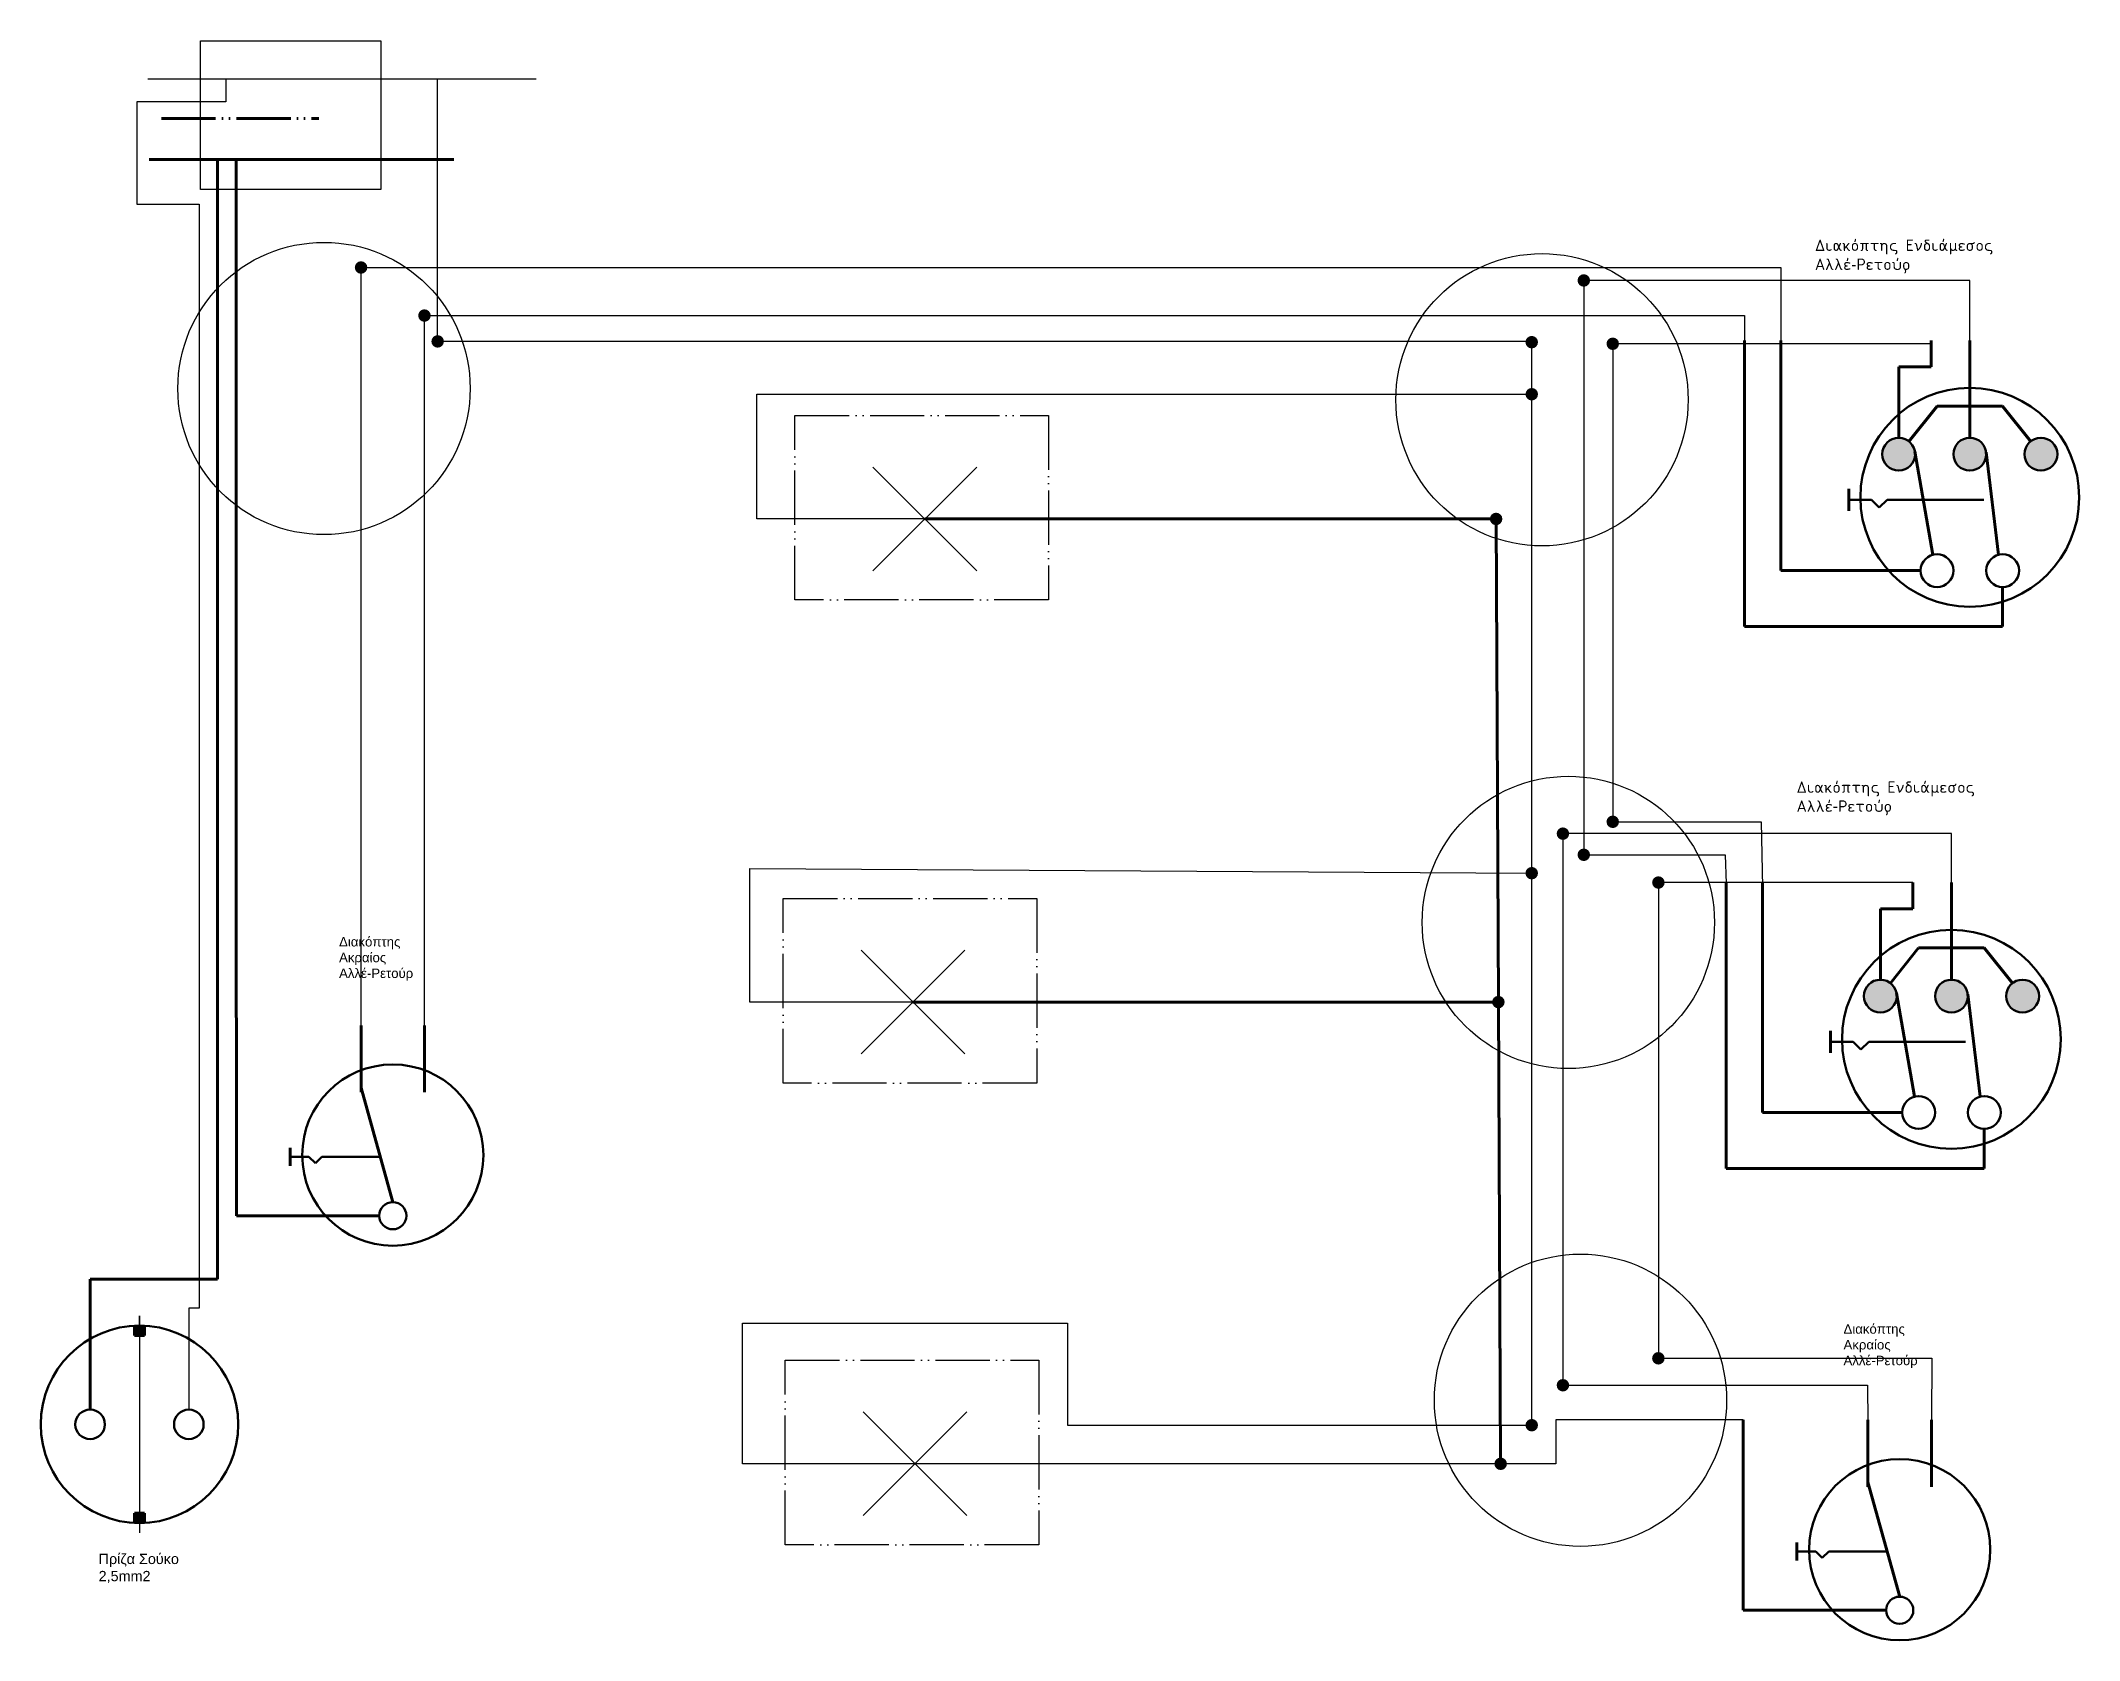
# Model space of a CAD drawing. Header units: millimetres. Extents: x 2489 to 3419, y 1173 to 2149.
# Drawn here: x 2517 to 3419, y 1173 to 1881 of the extents above; entities that cross this region are included whole.
import ezdxf

# ---------------------------------------------------------------- set-up
doc = ezdxf.new("R2010")
doc.units = ezdxf.units.MM
doc.linetypes.add('ACAD_ISO05W100', pattern=[33, 24, -3, 0, -3, 0, -3])
for name, color, linetype, lineweight in [('2S', 7, 'Continuous', 200), ('S', 7, 'Continuous', 100), ('S_2', 7, 'Continuous', 50), ('S_4', 7, 'Continuous', 25), ('Γήωση', 3, 'ACAD_ISO05W100', 100), ('Φάση', 1, 'Continuous', 100)]:
    doc.layers.add(name, color=color, linetype=linetype, lineweight=lineweight)
doc.layers.add('Ουδέτερος', color=4, linetype='Continuous')
doc.styles.get("Standard").update_dxf_attribs({"font": 'arial.ttf'})

msp = doc.modelspace()

# ---------------------------------------------------------------- texts
at = {"attachment_point": 1}
for s, insert, char_height, width in [('{\\fISOCPEUR|b0|i0|c161|p34;Διακόπτης Ενδιάμεσος\\PΑλλέ}-{\\fISOCPEUR|b0|i0|c161|p34;Ρετούρ}', (3301.92, 1792.82), 5.043, 82.6045), ('{\\fISOCPEUR|b0|i0|c161|p34;Διακόπτης Ενδιάμεσος\\PΑλλέ}-{\\fISOCPEUR|b0|i0|c161|p34;Ρετούρ}', (3293.8, 1553.15), 5.043, 82.6045), ('Διακόπτης\\PΑκραίος\\PΑλλέ-Ρετούρ', (2649.13, 1484.32), 4.1748, 38.137), ('Διακόπτης\\PΑκραίος\\PΑλλέ-Ρετούρ', (3314.57, 1313.06), 4.1748, 38.137), ('Πρίζα Σούκο\\P2,5mm2', (2542.77, 1211.55), 4.5497, 36.5063)]:
    msp.add_mtext(s, dxfattribs=dict(at, insert=insert, char_height=char_height, width=width))

# ---------------------------------------------------------------- hatches: boundary and pattern name
at = {"true_color": 0x000000}
h = msp.add_hatch(color=18, dxfattribs=at)
h.dxf.hatch_style = 1
edge = h.paths.add_edge_path()
edge.add_arc((2658.85, 1780.46), 2.77, 0, 360)
h = msp.add_hatch(color=18, dxfattribs=at)
h.dxf.hatch_style = 1
edge = h.paths.add_edge_path()
edge.add_arc((3199.69, 1774.72), 2.77, 0, 360)
h = msp.add_hatch(color=18, dxfattribs=at)
h.dxf.hatch_style = 1
edge = h.paths.add_edge_path()
edge.add_arc((2686.9, 1759.2), 2.77, 0, 360)
h = msp.add_hatch(color=18, dxfattribs=at)
h.dxf.hatch_style = 1
edge = h.paths.add_edge_path()
edge.add_arc((2692.73, 1747.77), 2.77, 0, 360)
h = msp.add_hatch(color=18, dxfattribs=at)
h.dxf.hatch_style = 1
edge = h.paths.add_edge_path()
edge.add_arc((3176.67, 1747.43), 2.77, 0, 360)
h = msp.add_hatch(color=18, dxfattribs=at)
h.dxf.hatch_style = 1
edge = h.paths.add_edge_path()
edge.add_arc((3212.5, 1746.72), 2.77, 0, 360)
h = msp.add_hatch(color=18, dxfattribs=at)
h.dxf.hatch_style = 1
edge = h.paths.add_edge_path()
edge.add_arc((3176.67, 1724.4), 2.77, 0, 360)
h = msp.add_hatch(color=18, dxfattribs=at)
h.dxf.hatch_style = 1
edge = h.paths.add_edge_path()
edge.add_arc((3160.9, 1669.24), 2.77, 0, 360)
h = msp.add_hatch(color=18, dxfattribs=at)
h.dxf.hatch_style = 1
edge = h.paths.add_edge_path()
edge.add_arc((3190.46, 1530.05), 2.77, 0, 360)
h = msp.add_hatch(color=18, dxfattribs=at)
h.dxf.hatch_style = 1
edge = h.paths.add_edge_path()
edge.add_arc((3212.5, 1535.29), 2.77, 0, 360)
h = msp.add_hatch(color=18, dxfattribs=at)
h.dxf.hatch_style = 1
edge = h.paths.add_edge_path()
edge.add_arc((3176.67, 1512.57), 2.77, 0, 360)
h = msp.add_hatch(color=18, dxfattribs=at)
h.dxf.hatch_style = 1
edge = h.paths.add_edge_path()
edge.add_arc((3199.69, 1520.7), 2.77, 0, 360)
h = msp.add_hatch(color=18, dxfattribs=at)
h.dxf.hatch_style = 1
edge = h.paths.add_edge_path()
edge.add_arc((3232.68, 1508.43), 2.77, 0, 360)
h = msp.add_hatch(color=18, dxfattribs=at)
h.dxf.hatch_style = 1
edge = h.paths.add_edge_path()
edge.add_arc((3161.91, 1455.56), 2.77, 0, 360)
h = msp.add_hatch(color=18, dxfattribs=at)
h.dxf.hatch_style = 1
edge = h.paths.add_edge_path()
edge.add_arc((3232.68, 1298.01), 2.77, 0, 360)
h = msp.add_hatch(color=18, dxfattribs=at)
h.dxf.hatch_style = 1
edge = h.paths.add_edge_path()
edge.add_arc((3190.46, 1286.08), 2.77, 0, 360)
h = msp.add_hatch(color=18, dxfattribs=at)
h.dxf.hatch_style = 1
edge = h.paths.add_edge_path()
edge.add_arc((3176.67, 1268.41), 2.77, 0, 360)
h = msp.add_hatch(color=18, dxfattribs=at)
h.dxf.hatch_style = 1
edge = h.paths.add_edge_path()
edge.add_arc((3162.92, 1251.35), 2.77, 0, 360)
at = {"layer": '2S'}
h = msp.add_hatch(color=256, dxfattribs=at)
h.dxf.hatch_style = 1
h.paths.add_polyline_path([(3409.15, 1697.88, 1), (3394.63, 1697.88, 1)])
h.paths.add_polyline_path([(3377.7, 1697.88, 1), (3363.18, 1697.88, 1)])
h.paths.add_polyline_path([(3346.24, 1697.88, 1), (3331.72, 1697.88, 1)])
h = msp.add_hatch(color=256, dxfattribs=at)
h.dxf.hatch_style = 1
h.paths.add_polyline_path([(3401.04, 1458.21, 1), (3386.52, 1458.21, 1)])
h.paths.add_polyline_path([(3369.58, 1458.21, 1), (3355.06, 1458.21, 1)])
h.paths.add_polyline_path([(3338.12, 1458.21, 1), (3323.61, 1458.21, 1)])
h = msp.add_hatch(color=256, dxfattribs=at)
h.dxf.hatch_style = 1
h.paths.add_polyline_path([(2560.84, 1312.44, 0.012506), (2558.66, 1312.39), (2558.66, 1308.08), (2560.84, 1308.08)])
h.paths.add_polyline_path([(2563.02, 1312.39, 0.012506), (2560.84, 1312.44), (2560.84, 1308.08), (2563.02, 1308.08)])
h = msp.add_hatch(color=256, dxfattribs=at)
h.dxf.hatch_style = 1
h.paths.add_polyline_path([(2560.84, 1229.49), (2558.68, 1229.49), (2558.68, 1225.18, 0.012373), (2560.84, 1225.13)])
h.paths.add_polyline_path([(2563.05, 1229.49), (2560.86, 1229.49), (2560.84, 1225.13, 0.012638), (2563.05, 1225.18)])

# ---------------------------------------------------------------- linework, layer by layer
at = {"color": 6}
for p, q in [((2658.85, 1767), (2658.85, 1780.46)), ((2658.85, 1780.46), (3286.88, 1780.46)), ((3286.88, 1780.46), (3286.88, 1748.1)), ((2658.85, 1445.27), (2658.85, 1767.39)), ((2686.9, 1445.09), (2686.9, 1759.2)), ((2686.9, 1759.2), (3270.74, 1759.2)), ((3270.74, 1759.2), (3270.74, 1747.69)), ((3362.32, 1530.05), (3190.46, 1530.05)), ((3190.46, 1530.05), (3190.46, 1286.08)), ((3362.32, 1508.43), (3362.32, 1530.05)), ((3345.29, 1508.43), (3232.68, 1508.43)), ((3232.68, 1508.43), (3232.68, 1298.01)), ((3232.68, 1298.01), (3353.61, 1298.01)), ((3353.61, 1298.01), (3353.44, 1270.75)), ((3190.46, 1286.08), (3325.23, 1286.08)), ((3325.23, 1286.08), (3325.39, 1269.81))]:
    msp.add_line(p, q, dxfattribs=at)
at = {"color": 8}
for p, q in [((3370.44, 1774.72), (3199.69, 1774.72)), ((3199.69, 1774.72), (3199.69, 1520.7)), ((3370.44, 1745.75), (3370.44, 1774.72)), ((3353.41, 1746.72), (3212.5, 1746.72)), ((3212.5, 1746.72), (3212.5, 1535.29)), ((3212.5, 1535.29), (3278.18, 1535.29)), ((3278.18, 1535.29), (3278.76, 1506.32)), ((3199.69, 1520.7), (3262.25, 1520.7)), ((3262.25, 1520.7), (3262.62, 1508))]:
    msp.add_line(p, q, dxfattribs=at)
for p, q in [((2885.29, 1692.17), (2931.16, 1646.3)), ((2931.16, 1692.17), (2885.29, 1646.3)), ((2880.04, 1478.49), (2925.92, 1432.62)), ((2925.92, 1478.49), (2880.04, 1432.62)), ((2880.99, 1274.28), (2926.87, 1228.41)), ((2926.87, 1274.28), (2880.99, 1228.41))]:
    msp.add_line(p, q)
at = {"color": 1}
for p, q in [((3270.24, 1270.75), (3187.33, 1270.75)), ((3187.33, 1270.75), (3187.33, 1251.35)), ((3187.33, 1251.35), (2903.93, 1251.35))]:
    msp.add_line(p, q, dxfattribs=at)
msp.add_lwpolyline([(2587.88, 1880.74), (2667.59, 1880.74), (2667.59, 1815.03), (2587.88, 1815.03)], close=True)
at = {"color": 3, "linetype": 'ACAD_ISO05W100'}
for points in [[(2850.79, 1715.04), (2962.96, 1715.04), (2962.96, 1633.41), (2850.79, 1633.41)], [(2845.55, 1501.36), (2957.71, 1501.36), (2957.71, 1419.73), (2845.55, 1419.73)], [(2846.5, 1297.15), (2958.66, 1297.15), (2958.66, 1215.52), (2846.5, 1215.52)]]:
    msp.add_lwpolyline(points, close=True, dxfattribs=at)
for centre in [(2642.44, 1726.94), (3181.22, 1721.97), (3192.87, 1490.8), (3198.23, 1279.46)]:
    msp.add_circle(centre, 64.64)
at = {"layer": '2S'}
for p, q in [((3354.04, 1653.4), (3346.13, 1699.12)), ((3383.08, 1653.4), (3377.64, 1698.74)), ((3345.93, 1413.73), (3338.02, 1459.45)), ((3374.96, 1413.73), (3369.53, 1459.07)), ((2672.88, 1367.08), (2658.85, 1417.69)), ((2558.66, 1308.08), (2558.66, 1312.39)), ((2560.84, 1308.08), (2558.66, 1308.08)), ((2560.84, 1308.08), (2563.02, 1308.08)), ((2563.02, 1308.08), (2563.02, 1312.39)), ((3339.42, 1192.57), (3325.39, 1243.18)), ((2560.86, 1229.49), (2558.68, 1229.49)), ((2558.68, 1229.49), (2558.68, 1225.18)), ((2560.84, 1225.13), (2560.86, 1229.49)), ((2560.86, 1229.49), (2563.05, 1229.49)), ((2563.05, 1229.49), (2563.05, 1225.18))]:
    msp.add_line(p, q, dxfattribs=at)
at = {"layer": 'S'}
for p, q in [((3270.74, 1621.63), (3270.74, 1748.1)), ((3286.88, 1646.39), (3286.88, 1748.1)), ((3353.41, 1736.53), (3353.41, 1748.1)), ((3370.44, 1719.18), (3370.44, 1748.1)), ((3338.98, 1705.14), (3338.98, 1736.53)), ((3338.98, 1736.53), (3353.41, 1736.53)), ((3355.92, 1719.18), (3343.5, 1703.56)), ((3355.92, 1719.18), (3384.96, 1719.18)), ((3370.44, 1719.18), (3370.44, 1705.14)), ((3384.96, 1719.16), (3397.37, 1703.56)), ((3316.88, 1672.82), (3316.88, 1682.5)), ((3348.66, 1646.39), (3286.88, 1646.39)), ((3384.96, 1639.13), (3384.96, 1621.63)), ((3384.96, 1621.63), (3270.74, 1621.63)), ((3262.62, 1381.96), (3262.62, 1508.43)), ((3278.76, 1406.72), (3278.76, 1508.43)), ((3345.29, 1496.86), (3345.29, 1508.43)), ((3362.32, 1479.51), (3362.32, 1508.43)), ((3330.87, 1465.47), (3330.87, 1496.86)), ((3330.87, 1496.86), (3345.29, 1496.86)), ((3347.8, 1479.51), (3335.38, 1463.89)), ((3347.8, 1479.51), (3376.84, 1479.51)), ((3362.32, 1479.51), (3362.32, 1465.47)), ((3376.84, 1479.49), (3389.26, 1463.89)), ((2603.7, 1361.07), (2603.7, 1445.27)), ((2658.85, 1415.69), (2658.85, 1445.27)), ((2686.9, 1415.69), (2686.9, 1445.27)), ((3308.76, 1433.15), (3308.76, 1442.83)), ((3340.54, 1406.72), (3278.76, 1406.72)), ((3376.84, 1399.46), (3376.84, 1381.96)), ((2627.44, 1383.1), (2627.44, 1391.11)), ((3376.84, 1381.96), (3262.62, 1381.96)), ((2666.87, 1361.07), (2603.7, 1361.07)), ((3270.24, 1186.56), (3270.24, 1270.75)), ((3325.39, 1241.18), (3325.39, 1270.75)), ((3353.44, 1241.18), (3353.44, 1270.75)), ((3293.98, 1208.58), (3293.98, 1216.6)), ((3333.41, 1186.56), (3270.24, 1186.56))]:
    msp.add_line(p, q, dxfattribs=at)
at = {"layer": 'S_2'}
for p, q in [((3326.99, 1677.66), (3316.88, 1677.66)), ((3330.41, 1674.24), (3326.99, 1677.66)), ((3333.83, 1677.66), (3330.41, 1674.24)), ((3343.35, 1677.66), (3333.83, 1677.66)), ((3365.07, 1677.66), (3343.35, 1677.66)), ((3376.58, 1677.66), (3365.07, 1677.66)), ((3318.87, 1437.99), (3308.76, 1437.99)), ((3322.29, 1434.57), (3318.87, 1437.99)), ((3325.71, 1437.99), (3322.29, 1434.57)), ((3335.23, 1437.99), (3325.71, 1437.99)), ((3356.95, 1437.99), (3335.23, 1437.99)), ((3368.47, 1437.99), (3356.95, 1437.99)), ((2635.8, 1387.1), (2627.44, 1387.1)), ((2638.64, 1384.27), (2635.8, 1387.1)), ((2641.47, 1387.1), (2638.64, 1384.27)), ((2649.35, 1387.1), (2641.47, 1387.1)), ((2667.33, 1387.1), (2649.35, 1387.1)), ((3302.34, 1212.59), (3293.98, 1212.59)), ((3305.18, 1209.76), (3302.34, 1212.59)), ((3308.01, 1212.59), (3305.18, 1209.76)), ((3315.89, 1212.59), (3308.01, 1212.59)), ((3333.87, 1212.59), (3315.89, 1212.59))]:
    msp.add_line(p, q, dxfattribs=at)
for centre, radius in [((3370.44, 1678.78), 48.39), ((3338.98, 1697.88), 7.26), ((3370.44, 1697.88), 7.26), ((3401.89, 1697.88), 7.26), ((3355.92, 1646.39), 7.26), ((3384.96, 1646.39), 7.26), ((3362.32, 1439.11), 48.39), ((3330.87, 1458.21), 7.26), ((3362.32, 1458.21), 7.26), ((3393.78, 1458.21), 7.26), ((2672.88, 1387.88), 40.06), ((3347.8, 1406.72), 7.26), ((3376.84, 1406.72), 7.26), ((2672.88, 1361.07), 6.01), ((2560.84, 1268.79), 43.66), ((2539.01, 1268.79), 6.55), ((2582.67, 1268.79), 6.55), ((3339.42, 1213.37), 40.06), ((3339.42, 1186.56), 6.01)]:
    msp.add_circle(centre, radius, dxfattribs=at)
at = {"layer": 'S_4'}
for p, q in [((2560.84, 1312.44), (2560.84, 1316.81)), ((2560.84, 1316.81), (2560.84, 1220.76)), ((2560.84, 1225.13), (2560.84, 1220.76))]:
    msp.add_line(p, q, dxfattribs=at)
at = {"layer": 'Γήωση'}
msp.add_line((2570.52, 1846.39), (2640.18, 1846.39), dxfattribs=at)
at = {"layer": 'Ουδέτερος', "color": 4}
msp.add_line((2564.6, 1863.87), (2699.59, 1863.87), dxfattribs=at)
at = {"layer": 'Ουδέτερος'}
for p, q in [((2599.01, 1863.87), (2599.01, 1853.77)), ((2692.73, 1747.77), (2692.73, 1863.87)), ((2699.59, 1863.87), (2736.37, 1863.87)), ((2599.01, 1853.77), (2559.63, 1853.77)), ((2559.63, 1853.77), (2559.63, 1808.51)), ((2559.63, 1808.51), (2587.2, 1808.51)), ((2587.2, 1808.51), (2587.2, 1320.15)), ((3176.67, 1747.77), (2692.73, 1747.77)), ((3176.67, 1268.41), (3176.67, 1747.77)), ((2833.88, 1669.24), (2833.88, 1724.4)), ((2833.88, 1724.4), (3176.67, 1724.4)), ((2908.22, 1669.24), (2833.88, 1669.24)), ((2830.85, 1455.56), (2830.85, 1514.58)), ((2830.85, 1514.58), (3176.67, 1512.57)), ((2902.98, 1455.56), (2830.85, 1455.56)), ((2587.2, 1320.15), (2582.67, 1320.15)), ((2582.67, 1320.15), (2582.67, 1275.33)), ((2587.2, 1320.15), (2587.2, 1320.15)), ((2827.59, 1251.35), (2827.59, 1313.61)), ((2827.59, 1313.61), (2971.29, 1313.61)), ((2971.29, 1313.61), (2971.29, 1268.41)), ((2971.29, 1268.41), (3176.67, 1268.41)), ((2903.93, 1251.35), (2827.59, 1251.35))]:
    msp.add_line(p, q, dxfattribs=at)
at = {"layer": 'Φάση'}
for p, q in [((2565.06, 1828.19), (2699.82, 1828.19)), ((2595.28, 1828.19), (2595.28, 1332.97)), ((2603.66, 1828.19), (2603.66, 1451.45)), ((2908.22, 1669.24), (3160.9, 1669.24)), ((3161.91, 1455.56), (3160.9, 1669.24)), ((2603.66, 1452.08), (2603.7, 1445.27)), ((2902.98, 1455.56), (3161.91, 1455.56)), ((3161.91, 1455.56), (3162.92, 1251.35)), ((2539.01, 1275.33), (2539.01, 1333.01)), ((2539.01, 1333.01), (2542.37, 1332.97)), ((2595.28, 1332.97), (2542.37, 1332.97))]:
    msp.add_line(p, q, dxfattribs=at)

msp.set_redraw_order([(e.dxf.handle, doc.entitydb.next_handle()) for e in msp.query("TEXT MTEXT ATTDEF DIMENSION ARC_DIMENSION")])  # texts and dimensions are drawn at this point

doc.saveas('drawing.dxf')
